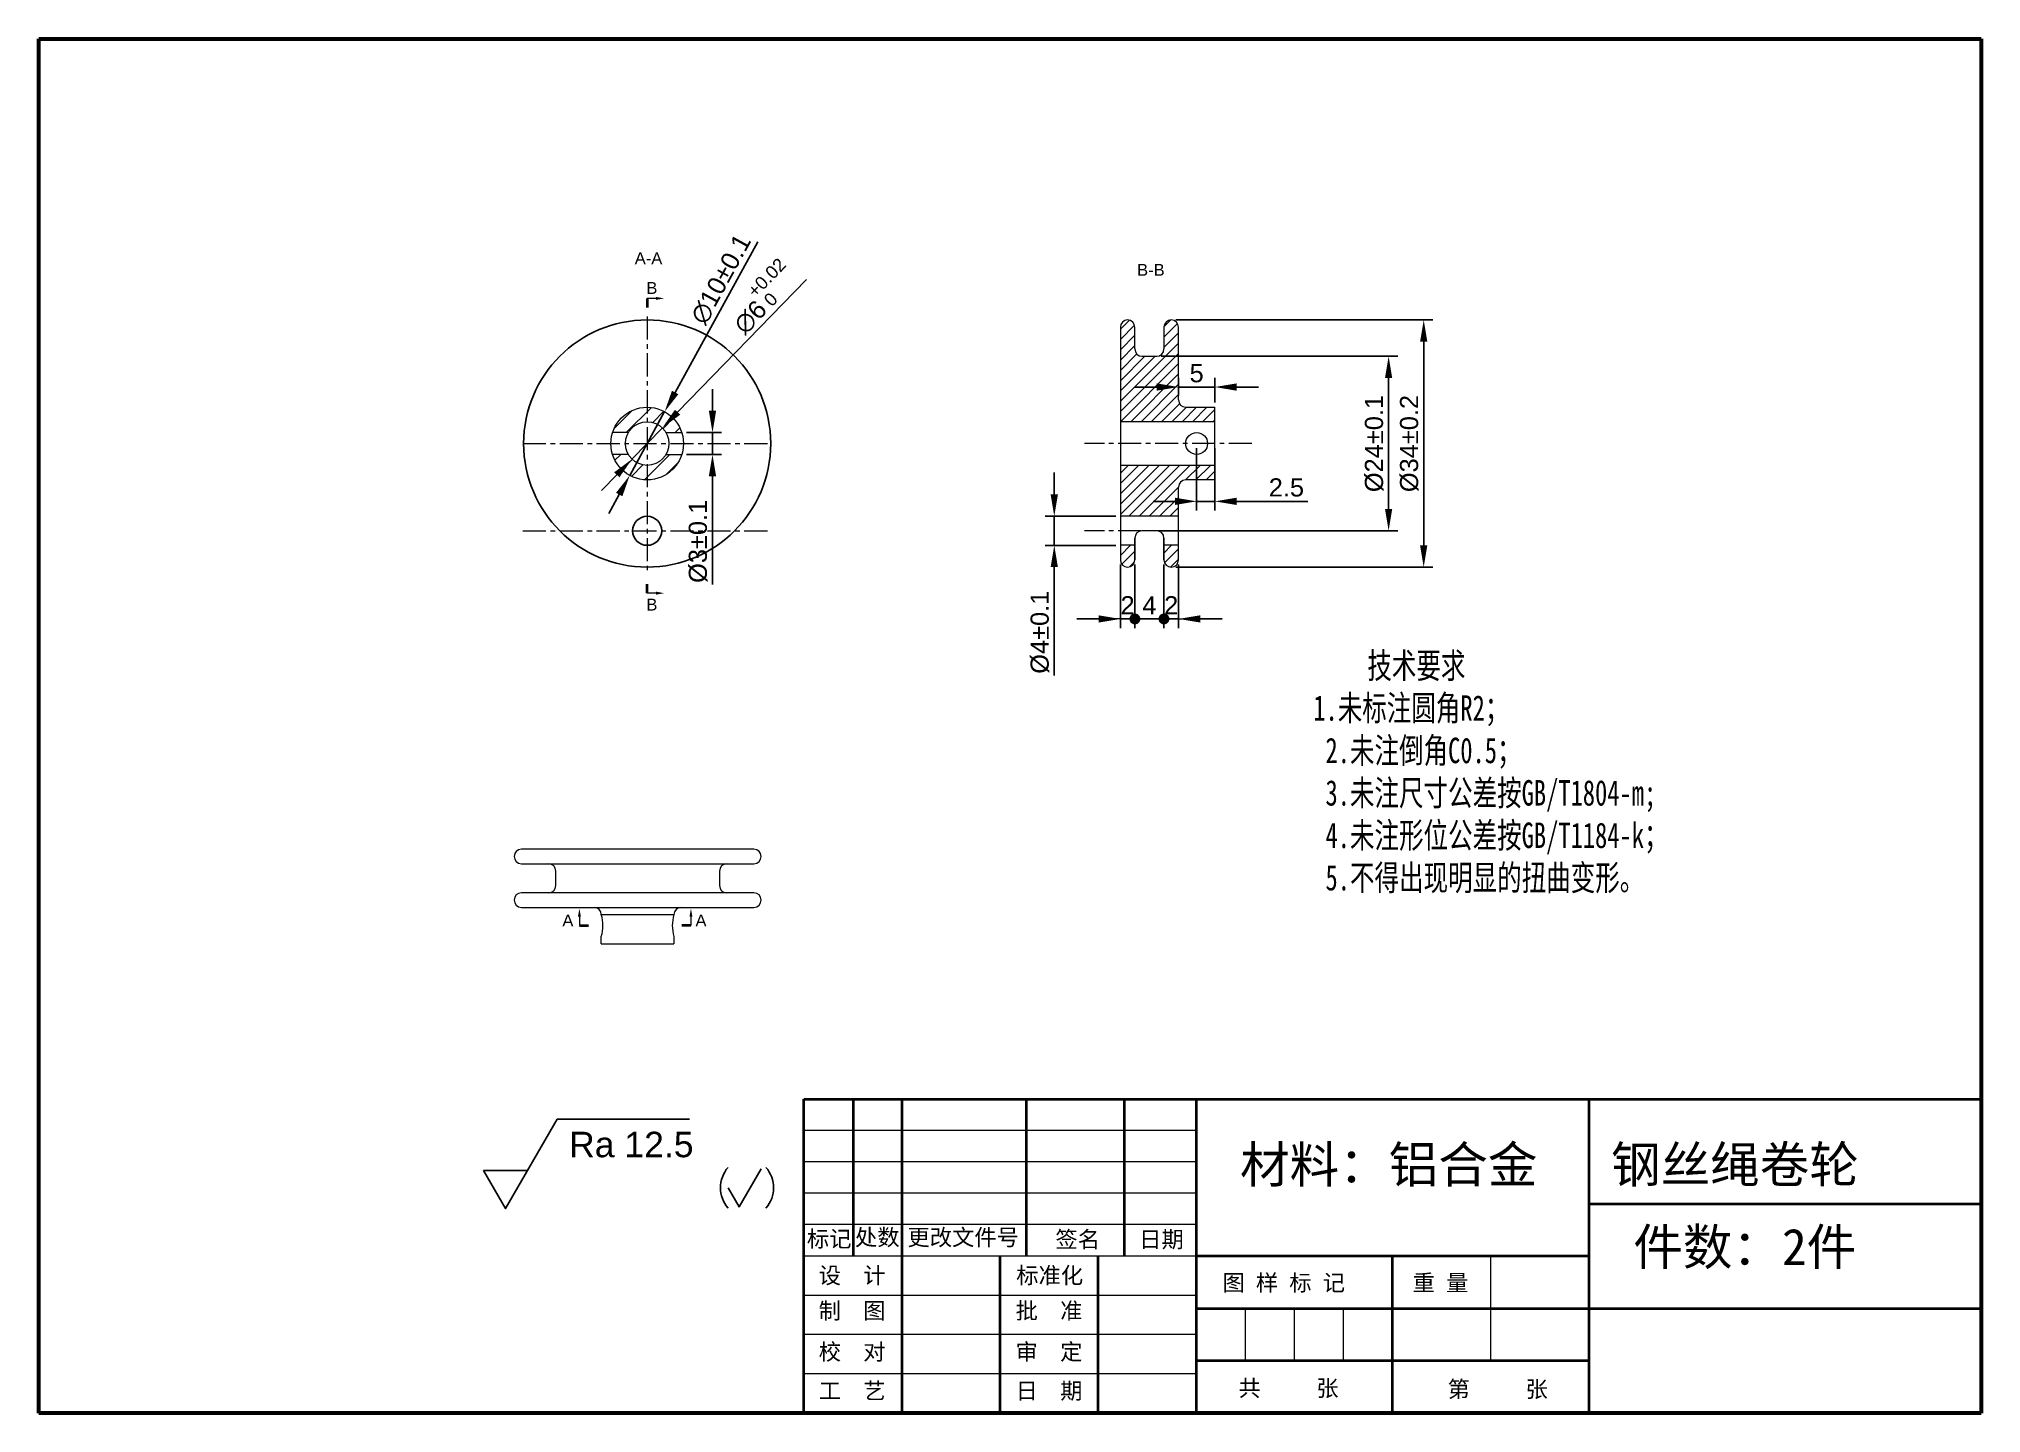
# Model space of a CAD drawing. Header units: millimetres. Extents: x 8228 to 14419, y 2533 to 3289.
# Drawn here: x 13356.7 to 13624, y 2889.9 to 3078.9 of the extents above; entities that cross this region are included whole.
import ezdxf

# ---------------------------------------------------------------- set-up
doc = ezdxf.new("R2010")
doc.units = ezdxf.units.MM
doc.linetypes.add('CENTER', pattern=[50.8, 31.75, -6.35, 6.35, -6.35])
for name, color, linetype, lineweight in [('AM_5', 3, 'Continuous', 25), ('中心线', 1, 'CENTER', 5), ('标注', 3, 'Continuous', 5), ('粗实线', 7, 'Continuous', 40), ('线框', 7, 'Continuous', 60), ('细实线', 5, 'Continuous', 5)]:
    doc.layers.add(name, color=color, linetype=linetype, lineweight=lineweight)
doc.styles.get("Standard").update_dxf_attribs({"font": 'arial.ttf'})
doc.styles.add('样式 2', font='arial.ttf', dxfattribs={"height": 2})
doc.styles.add('汉字', font='STFANGSO.TTF', dxfattribs={"width": 0.707, "height": 3.5})
doc.dimstyles.new('样式0-2', dxfattribs={"dimtxt": 2.5, "dimasz": 3, "dimexe": 1.25, "dimexo": 0.625, "dimtad": 1, "dimdsep": 46, "dimtxsty": 'Standard', "dimcen": 2.5, "dimazin": 0, "dimtfac": 1, "dimtmove": 0, "dimatfit": 3, "dimfxl": 1, "dimarcsym": 0})
doc.dimstyles.new('样式0-2$0', dxfattribs={"dimtxt": 2.5, "dimasz": 3, "dimexe": 1.25, "dimexo": 0.625, "dimtad": 1, "dimdsep": 46, "dimtxsty": 'Standard', "dimcen": 2.5, "dimazin": 0, "dimtfac": 1, "dimtmove": 0, "dimatfit": 3, "dimfxl": 1, "dimarcsym": 0})

msp = doc.modelspace()

# ---------------------------------------------------------------- texts
at = {"insert": (13523.67488766, 2994.44512592), "char_height": 3.5, "attachment_point": 1, "style": '汉字'}
msp.add_mtext_dynamic_manual_height_columns('\\pi15.855;{\\W0.707;技术要求\\P\\pi0;     1.未标注圆角R2；\\P      2.未注倒角C0.5；\\P      3.未注尺寸公差按GB/T1804-m;\\P      4.未注形位公差按GB/T1184-k；\\P      5.不得出现明显的扭曲变形。}', width=129.0643646646, gutter_width=12.5, heights=[0], dxfattribs=at)
at = {"layer": 'AM_5', "insert": (13429.68294486, 2928.57877056), "char_height": 3.5, "width": 18.0992496589, "attachment_point": 1}
msp.add_mtext('Ra 12.5', dxfattribs=at)
at = {"layer": '中心线', "char_height": 5, "attachment_point": 1, "style": '样式 2'}
for s, insert in [('{\\fSimSun|b0|i0|c134|p2;\\C2;材料：铝合金}', (13522.01073829, 2926.57171591)), ('{\\fSimSun|b0|i0|c134|p2;\\C2;钢丝绳卷轮}', (13573.07535869, 2926.58443578)), ('{\\fSimSun|b0|i0|c134|p2;\\C2;件数：2件}', (13576.13444937, 2915.25198578))]:
    msp.add_mtext_dynamic_manual_height_columns(s, width=150.0879237383, gutter_width=10, heights=[0], dxfattribs=dict(at, insert=insert))
at = {"layer": '粗实线', "ltscale": 0.1, "attachment_point": 7, "style": '样式 2'}
for s, insert, char_height in [('A-A', (13438.71309144, 3047.89424435), 1.627970012), ('B-B', (13507.8475016, 3046.3048218), 1.627970012), ('B', (13440.3129913, 3043.81300716), 1.62797001), ('B', (13440.3129913, 3000.26480357), 1.62797001), ('A', (13428.75274368, 2956.82687523), 1.62797001), ('A', (13447.07044929, 2956.82687523), 1.62797001)]:
    msp.add_mtext_dynamic_manual_height_columns(s, width=7.6166342991, gutter_width=10, heights=[0], dxfattribs=dict(at, insert=insert, char_height=char_height))
at = {"layer": '细实线', "char_height": 2.25, "attachment_point": 1}
for s, insert, width in [('{\\f宋体|b0|i0|c134|p2;标记}', (13462.39778462, 2914.98002991), 7.875), ('{\\f宋体|b0|i0|c134|p2;处数}', (13469.02717564, 2915.18879792), 7.875), ('{\\f宋体|b0|i0|c134|p2;更改文件号}', (13476.24370902, 2915.18879739), 16.875), ('{\\f宋体|b0|i0|c134|p2;签名}', (13496.60228092, 2914.90447598), 7.875), ('{\\f宋体|b0|i0|c134|p2;日期}', (13508.12982463, 2914.90447598), 7.875), ('{\\f宋体|b0|i0|c134|p2;设  计}', (13464.02686359, 2909.95711566), 18), ('{\\f宋体|b0|i0|c134|p2;标准化}', (13491.21253014, 2909.95711566), 18), ('{\\f宋体|b0|i0|c134|p2;图 样 标 记}', (13519.59683551, 2908.94244631), 20.27709), ('\\f宋体|b0|i0|c134|p2;重 量', (13545.76085737, 2908.93997566), 11.25), ('{\\f宋体|b0|i0|c134|p2;制  图}', (13464.02686359, 2905.09631177), 18), ('{\\f宋体|b0|i0|c134|p2;批  准}', (13491.12247243, 2905.09631177), 18), ('{\\f宋体|b0|i0|c134|p2;校  对}', (13464.02686359, 2899.44669268), 18), ('{\\f宋体|b0|i0|c134|p2;审  定}', (13491.12247243, 2899.44669268), 18), ('{\\f宋体|b0|i0|c134|p2;工  艺}', (13464.02686359, 2894.08055181), 18), ('{\\f宋体|b0|i0|c134|p2;日  期}', (13491.12247243, 2894.08055181), 18), ('{\\f宋体|b0|i0|c134|p2; 共     张}', (13520.26307854, 2894.44731464), 18.19458), ('{\\f宋体|b0|i0|c134|p2; 第     张}', (13549.05010452, 2894.31362725), 22.5)]:
    msp.add_mtext(s, dxfattribs=dict(at, insert=insert, width=width))

# ---------------------------------------------------------------- blocks, each defined once
blk = doc.blocks.new('*D96')
at = {"layer": 'Defpoints', "color": 0, "transparency": 16777216}
for p in [(13445.19, 3024.73), (13445.19, 3021.73), (13449.41, 3021.73)]:
    blk.add_point(p, dxfattribs=at)
at = {"layer": '标注', "color": 0, "lineweight": -2, "transparency": 16777216}
for p, q in [((13449.41, 3027.73), (13449.41, 3030.73)), ((13445.82, 3024.73), (13450.66, 3024.73)), ((13449.41, 3024.73), (13449.41, 3021.73)), ((13445.82, 3021.73), (13450.66, 3021.73)), ((13449.41, 3018.73), (13449.41, 3003.83))]:
    blk.add_line(p, q, dxfattribs=at)
at = {"layer": '标注', "color": 0, "transparency": 16777216}
for points in [[(13448.91, 3027.73), (13449.91, 3027.73), (13449.41, 3024.73)], [(13448.91, 3018.73), (13449.91, 3018.73), (13449.41, 3021.73)]]:
    blk.add_solid(points, dxfattribs=at)
at = {"layer": '标注', "color": 0, "transparency": 16777216, "insert": (13447.44, 3009.78), "char_height": 2.5, "attachment_point": 5, "rotation": 90}
blk.add_mtext('%%C3%%P0.1', dxfattribs=at)
blk = doc.blocks.new('*D97')
at = {"layer": 'Defpoints', "color": 0, "transparency": 16777216}
for p in [(13516.04, 3023.23), (13518.54, 3023.23), (13518.54, 3015.28)]:
    blk.add_point(p, dxfattribs=at)
at = {"layer": '标注', "color": 0, "lineweight": -2, "transparency": 16777216}
for p, q in [((13516.04, 3022.61), (13516.04, 3014.03)), ((13518.54, 3022.61), (13518.54, 3014.03)), ((13513.04, 3015.28), (13510.04, 3015.28)), ((13516.04, 3015.28), (13518.54, 3015.28)), ((13521.54, 3015.28), (13531.32, 3015.28))]:
    blk.add_line(p, q, dxfattribs=at)
at = {"layer": '标注', "color": 0, "transparency": 16777216}
for points in [[(13513.04, 3015.78), (13513.04, 3014.78), (13516.04, 3015.28)], [(13521.54, 3015.78), (13521.54, 3014.78), (13518.54, 3015.28)]]:
    blk.add_solid(points, dxfattribs=at)
at = {"layer": '标注', "color": 0, "transparency": 16777216, "insert": (13528.39, 3017.18), "char_height": 2.5, "attachment_point": 5, "rotation": 359.9974}
blk.add_mtext('2.5', dxfattribs=at)
blk = doc.blocks.new('*D98')
at = {"layer": 'Defpoints', "color": 0, "transparency": 16777216}
for p in [(13512.54, 3040.23), (13512.54, 3006.23), (13547.29, 3006.23)]:
    blk.add_point(p, dxfattribs=at)
at = {"layer": '标注', "color": 0, "lineweight": -2, "transparency": 16777216}
for p, q in [((13513.16, 3040.23), (13548.54, 3040.23)), ((13547.29, 3037.23), (13547.29, 3009.23)), ((13513.16, 3006.23), (13548.54, 3006.23))]:
    blk.add_line(p, q, dxfattribs=at)
at = {"layer": '标注', "color": 0, "transparency": 16777216}
for points in [[(13546.79, 3037.23), (13547.79, 3037.23), (13547.29, 3040.23)], [(13546.79, 3009.23), (13547.79, 3009.23), (13547.29, 3006.23)]]:
    blk.add_solid(points, dxfattribs=at)
at = {"layer": '标注', "color": 0, "transparency": 16777216, "insert": (13545.32, 3023.23), "char_height": 2.5, "attachment_point": 5, "rotation": 90}
blk.add_mtext('%%C34%%P0.2', dxfattribs=at)
blk = doc.blocks.new('*D99')
at = {"layer": 'Defpoints', "color": 0, "transparency": 16777216}
for p in [(13510.54, 3035.23), (13510.54, 3011.23), (13542.46, 3011.23)]:
    blk.add_point(p, dxfattribs=at)
at = {"layer": '标注', "color": 0, "lineweight": -2, "transparency": 16777216}
for p, q in [((13511.16, 3035.23), (13543.71, 3035.23)), ((13542.46, 3032.23), (13542.46, 3014.23)), ((13511.16, 3011.23), (13543.71, 3011.23))]:
    blk.add_line(p, q, dxfattribs=at)
at = {"layer": '标注', "color": 0, "transparency": 16777216}
for points in [[(13541.96, 3032.23), (13542.96, 3032.23), (13542.46, 3035.23)], [(13541.96, 3014.23), (13542.96, 3014.23), (13542.46, 3011.23)]]:
    blk.add_solid(points, dxfattribs=at)
at = {"layer": '标注', "color": 0, "transparency": 16777216, "insert": (13540.49, 3023.23), "char_height": 2.5, "attachment_point": 5, "rotation": 90}
blk.add_mtext('%%C24%%P0.1', dxfattribs=at)
blk = doc.blocks.new('*D100')
at = {"layer": 'Defpoints', "color": 0, "transparency": 16777216}
for p in [(13513.54, 3029.23), (13518.54, 3031), (13518.54, 3028.23)]:
    blk.add_point(p, dxfattribs=at)
at = {"layer": '标注', "color": 0, "lineweight": -2, "transparency": 16777216}
for p, q in [((13513.54, 3029.86), (13513.54, 3032.25)), ((13518.54, 3028.86), (13518.54, 3032.25)), ((13510.54, 3031), (13507.54, 3031)), ((13513.54, 3031), (13518.54, 3031)), ((13521.54, 3031), (13524.54, 3031))]:
    blk.add_line(p, q, dxfattribs=at)
at = {"layer": '标注', "color": 0, "transparency": 16777216}
for points in [[(13510.54, 3031.5), (13510.54, 3030.5), (13513.54, 3031)], [(13521.54, 3031.5), (13521.54, 3030.5), (13518.54, 3031)]]:
    blk.add_solid(points, dxfattribs=at)
at = {"layer": '标注', "color": 0, "transparency": 16777216, "insert": (13516.04, 3032.89), "char_height": 2.5, "attachment_point": 5}
blk.add_mtext('5', dxfattribs=at)
blk = doc.blocks.new('*D101')
at = {"layer": 'Defpoints', "color": 0, "transparency": 16777216}
for p in [(13442.51, 3025.39), (13438.33, 3021.08)]:
    blk.add_point(p, dxfattribs=at)
at = {"layer": '标注', "color": 0, "lineweight": -2, "transparency": 16777216}
for p, q in [((13462.33, 3045.79), (13444.6, 3027.54)), ((13438.33, 3021.08), (13442.51, 3025.39)), ((13436.24, 3018.93), (13434.15, 3016.78))]:
    blk.add_line(p, q, dxfattribs=at)
at = {"layer": '标注', "color": 0, "transparency": 16777216}
for points in [[(13444.25, 3027.89), (13444.96, 3027.19), (13442.51, 3025.39)], [(13435.89, 3019.28), (13436.6, 3018.58), (13438.33, 3021.08)]]:
    blk.add_solid(points, dxfattribs=at)
at = {"layer": '标注', "color": 0, "transparency": 16777216, "insert": (13456.19, 3043.46), "char_height": 2.5, "attachment_point": 5, "rotation": 45.8412}
blk.add_mtext('∅6{\\fArial|b0|i0|c134|p34;{}{\\H0.71x;\\C3;\\S+0.02^  0;}{{}}}', dxfattribs=at)
blk = doc.blocks.new('*D102')
at = {"layer": 'Defpoints', "color": 0, "transparency": 16777216}
for p in [(13442.83, 3027.62), (13438.02, 3018.85)]:
    blk.add_point(p, dxfattribs=at)
at = {"layer": '标注', "color": 0, "lineweight": -2, "transparency": 16777216}
for p, q in [((13455.64, 3050.96), (13444.27, 3030.25)), ((13438.02, 3018.85), (13442.83, 3027.62)), ((13436.58, 3016.22), (13435.13, 3013.59))]:
    blk.add_line(p, q, dxfattribs=at)
at = {"layer": '标注', "color": 0, "transparency": 16777216}
for points in [[(13443.83, 3030.49), (13444.71, 3030.01), (13442.83, 3027.62)], [(13436.14, 3016.46), (13437.01, 3015.98), (13438.02, 3018.85)]]:
    blk.add_solid(points, dxfattribs=at)
at = {"layer": '标注', "color": 0, "transparency": 16777216, "insert": (13450.58, 3045.84), "char_height": 2.5, "attachment_point": 5, "rotation": 61.2477}
blk.add_mtext('∅10%%P0.1', dxfattribs=at)
blk = doc.blocks.new('GENDOT')
blk.add_line((0, 0), (-1, 0))
blk.add_lwpolyline([(-0.125, 0, 0.25, 0.25, 1), (0.125, 0, 0.25, 0.25, 1)], format="xyseb", close=True)
blk = doc.blocks.new('*D143')
at = {"layer": 'Defpoints', "color": 0, "transparency": 16777216}
for p in [(13507.54, 3007.23), (13511.54, 3007.23), (13511.54, 2999.11)]:
    blk.add_point(p, dxfattribs=at)
at = {"layer": '标注', "color": 0, "lineweight": -2, "transparency": 16777216}
for p, q in [((13507.54, 3006.61), (13507.54, 2997.86)), ((13511.54, 3006.61), (13511.54, 2997.86)), ((13504.54, 2999.11), (13501.54, 2999.11)), ((13507.54, 2999.11), (13511.54, 2999.11)), ((13514.54, 2999.11), (13517.54, 2999.11))]:
    blk.add_line(p, q, dxfattribs=at)
at = {"layer": '标注', "color": 0, "lineweight": -2, "transparency": 16777216, "xscale": 3, "yscale": 3, "zscale": 3}
blk.add_blockref('GENDOT', (13507.54, 2999.11), dxfattribs=at)
at = {"layer": '标注', "color": 0, "lineweight": -2, "transparency": 16777216, "xscale": 3, "yscale": 3, "zscale": 3, "rotation": 180}
blk.add_blockref('GENDOT', (13511.54, 2999.11), dxfattribs=at)
at = {"layer": '标注', "color": 0, "transparency": 16777216, "insert": (13509.54, 3000.99), "char_height": 2.5, "attachment_point": 5}
blk.add_mtext('4', dxfattribs=at)
blk = doc.blocks.new('*D144')
at = {"layer": 'AM_5', "color": 0, "lineweight": -2, "transparency": 16777216}
for p, q in [((13511.54, 3006.61), (13511.54, 2997.86)), ((13513.54, 3006.61), (13513.54, 2997.86)), ((13508.54, 2999.11), (13505.54, 2999.11)), ((13511.54, 2999.11), (13513.54, 2999.11)), ((13516.54, 2999.11), (13519.54, 2999.11))]:
    blk.add_line(p, q, dxfattribs=at)
at = {"layer": 'AM_5', "color": 0, "transparency": 16777216}
blk.add_solid([(13516.54, 2999.61), (13516.54, 2998.61), (13513.54, 2999.11)], dxfattribs=at)
at = {"layer": 'Defpoints', "color": 0, "transparency": 16777216}
for p in [(13511.54, 3007.23), (13513.54, 3007.23), (13513.54, 2999.11)]:
    blk.add_point(p, dxfattribs=at)
at = {"layer": 'AM_5', "color": 0, "lineweight": -2, "transparency": 16777216, "xscale": 3, "yscale": 3, "zscale": 3}
blk.add_blockref('GENDOT', (13511.54, 2999.11), dxfattribs=at)
at = {"layer": 'AM_5', "color": 0, "transparency": 16777216, "insert": (13512.54, 3000.99), "char_height": 2.5, "attachment_point": 5}
blk.add_mtext('2', dxfattribs=at)
blk = doc.blocks.new('*D145')
at = {"layer": 'AM_5', "color": 0, "lineweight": -2, "transparency": 16777216}
for p, q in [((13505.54, 3006.61), (13505.54, 2997.86)), ((13507.54, 3006.61), (13507.54, 2997.86)), ((13502.54, 2999.11), (13499.54, 2999.11)), ((13505.54, 2999.11), (13507.54, 2999.11)), ((13510.54, 2999.11), (13513.54, 2999.11))]:
    blk.add_line(p, q, dxfattribs=at)
at = {"layer": 'AM_5', "color": 0, "transparency": 16777216}
blk.add_solid([(13502.54, 2999.61), (13502.54, 2998.61), (13505.54, 2999.11)], dxfattribs=at)
at = {"layer": 'Defpoints', "color": 0, "transparency": 16777216}
for p in [(13505.54, 3007.23), (13507.54, 3007.23), (13507.54, 2999.11)]:
    blk.add_point(p, dxfattribs=at)
at = {"layer": 'AM_5', "color": 0, "lineweight": -2, "transparency": 16777216, "xscale": 3, "yscale": 3, "zscale": 3, "rotation": 180}
blk.add_blockref('GENDOT', (13507.54, 2999.11), dxfattribs=at)
at = {"layer": 'AM_5', "color": 0, "transparency": 16777216, "insert": (13506.54, 3000.99), "char_height": 2.5, "attachment_point": 5}
blk.add_mtext('2', dxfattribs=at)
blk = doc.blocks.new('*D177')
at = {"layer": 'Defpoints', "color": 0, "transparency": 16777216}
for p in [(13505.54, 3013.23), (13496.45, 3009.23), (13505.54, 3009.23)]:
    blk.add_point(p, dxfattribs=at)
at = {"layer": '标注', "color": 0, "lineweight": -2, "transparency": 16777216}
for p, q in [((13496.45, 3016.23), (13496.45, 3019.23)), ((13504.91, 3013.23), (13495.2, 3013.23)), ((13496.45, 3013.23), (13496.45, 3009.23)), ((13504.91, 3009.23), (13495.2, 3009.23)), ((13496.45, 3006.23), (13496.45, 2991.33))]:
    blk.add_line(p, q, dxfattribs=at)
at = {"layer": '标注', "color": 0, "transparency": 16777216}
for points in [[(13495.95, 3016.23), (13496.95, 3016.23), (13496.45, 3013.23)], [(13495.95, 3006.23), (13496.95, 3006.23), (13496.45, 3009.23)]]:
    blk.add_solid(points, dxfattribs=at)
at = {"layer": '标注', "color": 0, "transparency": 16777216, "insert": (13494.48, 2997.28), "char_height": 2.5, "attachment_point": 5, "rotation": 90}
blk.add_mtext('%%C4%%P0.1', dxfattribs=at)

# ---------------------------------------------------------------- dimensions: what is measured, and where the dimension line sits
at = {"layer": 'AM_5'}
for base, p1, p2, override, picture, middle in [((13507.53908245, 2999.11308982), (13505.53908245, 3007.23278578), (13507.53908245, 3007.23278578), {"dimblk2": 'GENDOT', "dimsah": 1, "dimtix": 1}, '*D145', (13506.53908245, 3000.99320578)), ((13513.53908245, 2999.11308982), (13511.53908245, 3007.23278578), (13513.53908245, 3007.23278578), {"dimpost": '', "dimblk1": 'GENDOT', "dimsah": 1, "dimtix": 1}, '*D144', (13512.53908245, 3000.99320578))]:
    dim = msp.add_linear_dim(base=base, p1=p1, p2=p2, dimstyle='样式0-2$0', override=override, dxfattribs=at)
    dim.commit()
    dim.dimension.update_dxf_attribs({"geometry": picture, "text_midpoint": middle})
at = {"layer": '标注'}
dim = msp.add_diameter_dim_2p(p1=(13438.01906162, 3018.849361), p2=(13442.82930233, 3027.61643488), text='<>%%P0.1', dimstyle='样式0-2', dxfattribs=at)
dim.commit()
dim.dimension.update_dxf_attribs({"geometry": '*D102', "text_midpoint": (13452.30854009, 3044.89315402), "dimtype": 163})
dim = msp.add_diameter_dim_2p(p1=(13438.33423442, 3021.08066208), p2=(13442.51412954, 3025.3851338), text='<>{\\fArial|b0|i0|c134|p34;{}{\\H0.71x;\\C3;\\S+0.02^  0;}{{}}}', dimstyle='样式0-2', override={"dimpost": '', "dimtp": 0.02, "dimtm": 0, "dimtdec": 2, "dimtzin": 8}, dxfattribs=at)
dim.commit()
dim.dimension.update_dxf_attribs({"geometry": '*D101', "text_midpoint": (13458.18706976, 3041.52518664), "dimtype": 163})
dim = msp.add_linear_dim(base=(13547.29493998, 3006.23278578), p1=(13512.53908245, 3040.23278578), p2=(13512.53908245, 3006.23278578), angle=90, text='%%C<>%%P0.2', dimstyle='样式0-2$0', override={"dimpost": ''}, dxfattribs=at)
dim.commit()
dim.dimension.update_dxf_attribs({"geometry": '*D98', "text_midpoint": (13547.29493998, 3023.23278578), "dimtype": 160})
dim = msp.add_linear_dim(base=(13518.53908245, 3030.99856845), p1=(13513.53908245, 3029.23278578), p2=(13518.53908245, 3028.23278578), dimstyle='样式0-2$0', dxfattribs=at)
dim.commit()
dim.dimension.update_dxf_attribs({"geometry": '*D100', "text_midpoint": (13516.03908245, 3032.89488495)})
for base, p1, p2, picture, middle in [((13542.45900968, 3011.23289794), (13510.53908245, 3035.23289794), (13510.53908245, 3011.23289794), '*D99', (13540.48765907, 3023.23289794)), ((13449.41113483, 3021.73289794), (13445.19387798, 3024.73289794), (13445.19387798, 3021.73289794), '*D96', (13447.43978422, 3009.78388703)), ((13496.44982735, 3009.23289794), (13505.53908245, 3013.23289794), (13505.53908245, 3009.23289794), '*D177', (13494.47847674, 2997.28388703))]:
    dim = msp.add_linear_dim(base=base, p1=p1, p2=p2, angle=90, text='%%C<>%%P0.1', dimstyle='样式0-2$0', override={"dimpost": ''}, dxfattribs=at)
    dim.commit()
    dim.dimension.update_dxf_attribs({"geometry": picture, "text_midpoint": middle})
dim = msp.add_linear_dim(base=(13518.53872583, 3015.28323397), p1=(13516.03893048, 3023.23289794), p2=(13518.53908245, 3023.23278578), angle=359.9974296478, dimstyle='样式0-2$0', dxfattribs=at)
dim.commit()
dim.dimension.update_dxf_attribs({"geometry": '*D97', "text_midpoint": (13528.39275037, 3015.28279191), "dimtype": 161})
dim = msp.add_linear_dim(base=(13511.53908245, 2999.11308982), p1=(13507.53908245, 3007.23278578), p2=(13511.53908245, 3007.23278578), dimstyle='样式0-2$0', override={"dimblk": 'GENDOT', "dimtix": 1}, dxfattribs=at)
dim.commit()
dim.dimension.update_dxf_attribs({"geometry": '*D143', "text_midpoint": (13509.53908245, 2999.11308982), "dimtype": 160})

# ---------------------------------------------------------------- hatches: boundary and pattern name
at = {"layer": '中心线'}
h = msp.add_hatch(dxfattribs=at)
h.set_pattern_fill('ANSI31', color=256, scale=0.5)
h.set_pattern_definition([(45, (2.8083, -4.1369), (-1.12253202, 1.12253202), [])])
h.paths.add_polyline_path([(13435.65448597, 3024.73289794), (13437.82610577, 3024.73289794, -0.5773502692), (13443.02225819, 3024.73289794), (13445.19387798, 3024.73289794, 0.7337993857)])
h.paths.add_polyline_path([(13437.82610577, 3021.73289794), (13435.65448597, 3021.73289794, 0.7337993857), (13445.19387798, 3021.73289794), (13443.02225819, 3021.73289794, -0.5773502692)])
at = {"layer": '标注'}
h = msp.add_hatch(dxfattribs=at)
h.set_pattern_fill('_U', color=256, angle=45, style=0, pattern_type=0)
h.set_pattern_definition([(45, (0, 0), (-0.70710678, 0.70710678), [])])
h.paths.add_polyline_path([(13513.53908245, 3009.23289794), (13511.53908245, 3009.23289794), (13511.53908245, 3007.23278578, 0.4142135624), (13512.53908245, 3006.23278578, 0.4142135624), (13513.53908245, 3007.23278578)])
h.paths.add_polyline_path([(13518.53908245, 3020.23289794), (13505.53908245, 3020.23289794), (13505.53908245, 3013.23289794), (13513.53908245, 3013.23289794), (13513.53908245, 3017.23278578, -0.4142135624), (13514.53908245, 3018.23278578), (13518.53908245, 3018.23278578)])
h.paths.add_polyline_path([(13513.53908245, 3039.23278578, 0.4142135624), (13512.53908245, 3040.23278578, 0.4142135624), (13511.53908245, 3039.23278578), (13511.53908245, 3036.23289794, -0.4142135624), (13510.53908245, 3035.23289794), (13508.53908245, 3035.23289794, -0.4142135624), (13507.53908245, 3036.23289794), (13507.53908245, 3039.23278578, 0.4142135624), (13506.53908245, 3040.23278578, 0.4142135624), (13505.53908245, 3039.23278578), (13505.53908245, 3026.23289794), (13518.53908245, 3026.23289794), (13518.53908245, 3028.23278578), (13514.53908245, 3028.23278578, -0.4142135624), (13513.53908245, 3029.23278578)])
edge = h.paths.add_edge_path()
edge.add_line((13507.53908245, 3007.23278578), (13507.53908245, 3009.23289794))
edge.add_line((13507.53908245, 3009.23289794), (13505.53908245, 3009.23289794))
edge.add_line((13505.53908245, 3009.23289794), (13505.53908245, 3007.23278578))
edge.add_arc((13506.53908245, 3007.23278578), 1, 180, 360)

# ---------------------------------------------------------------- linework, layer by layer
at = {"linetype": 'Continuous', "lineweight": 15}
for p, q in [((13505.53908245, 3039.23278578), (13505.53908245, 3007.23278578)), ((13507.53908245, 3036.23289794), (13507.53908245, 3039.23278578)), ((13511.53908245, 3039.23278578), (13511.53908245, 3036.23289794)), ((13513.53908245, 3029.23278578), (13513.53908245, 3039.23278578)), ((13508.53908245, 3035.23289794), (13510.53908245, 3035.23289794)), ((13518.53908245, 3026.23289794), (13505.53908245, 3026.23289794)), ((13514.53908245, 3028.23278578), (13518.53908245, 3028.23278578)), ((13518.53908245, 3018.23278578), (13518.53908245, 3028.23278578)), ((13437.82610577, 3024.73289794), (13435.65448597, 3024.73289794)), ((13443.02225819, 3024.73289794), (13445.19387798, 3024.73289794)), ((13437.82610577, 3021.73289794), (13435.65448597, 3021.73289794)), ((13443.02225819, 3021.73289794), (13445.19387798, 3021.73289794)), ((13518.53908245, 3020.23289794), (13505.53908245, 3020.23289794)), ((13518.53908245, 3018.23278578), (13514.53908245, 3018.23278578)), ((13513.53908245, 3007.23278578), (13513.53908245, 3017.23278578)), ((13513.53908245, 3013.23289794), (13505.53908245, 3013.23289794)), ((13510.53908245, 3011.23289794), (13508.53908245, 3011.23289794)), ((13507.53908245, 3009.23289794), (13505.53908245, 3009.23289794)), ((13513.53908245, 3009.23289794), (13511.53908245, 3009.23289794)), ((13455.11150148, 2967.4380659), (13423.11150148, 2967.4380659)), ((13423.11150148, 2965.4380659), (13455.11150148, 2965.4380659)), ((13427.85120435, 2962.4380659), (13427.85120435, 2964.4380659)), ((13450.37179862, 2964.4380659), (13450.37179862, 2962.4380659)), ((13455.11150148, 2961.4380659), (13423.11150148, 2961.4380659)), ((13423.11150148, 2959.4380659), (13455.11150148, 2959.4380659)), ((13434.11150148, 2958.4380659), (13444.11150148, 2958.4380659)), ((13434.11150148, 2954.4380659), (13434.11150148, 2955.4380659)), ((13434.11150148, 2954.4380659), (13444.11150148, 2954.4380659)), ((13444.11150148, 2955.44340967), (13444.11150148, 2954.4380659))]:
    msp.add_line(p, q, dxfattribs=at)
for p, q in [((13507.53908245, 3010.23289794), (13507.53908245, 3007.23278578)), ((13511.53908245, 3010.23289794), (13511.53908245, 3007.23278578))]:
    msp.add_line(p, q)
for centre, radius in [((13440.42418198, 3023.23289794), 17), ((13440.42418198, 3011.23289794), 2)]:
    msp.add_circle(centre, radius)
for centre, radius in [((13440.42418198, 3023.23289794), 5), ((13440.42418198, 3023.23289794), 3), ((13516.03893048, 3023.23289794), 1.49983506)]:
    msp.add_circle(centre, radius, dxfattribs=at)
for centre, radius, start, end in [((13506.53908245, 3039.23278578), 1, 90, 180), ((13506.53908245, 3039.23278578), 1, 0, 90), ((13512.53908245, 3039.23278578), 1, 90, 180), ((13512.53908245, 3039.23278578), 1, 0, 90), ((13508.53908245, 3036.23289794), 1, 180, 270), ((13510.53908245, 3036.23289794), 1, 270, 0), ((13514.53908245, 3029.23278578), 1, 180, 270), ((13514.53908245, 3017.23278578), 1, 90, 180), ((13508.53908245, 3010.23289794), 1, 90, 180), ((13510.53908245, 3010.23289794), 1, 0, 90), ((13506.53908245, 3007.23278578), 1, 180, 270), ((13506.53908245, 3007.23278578), 1, 270, 0), ((13512.53908245, 3007.23278578), 1, 180, 270), ((13512.53908245, 3007.23278578), 1, 270, 0), ((13423.11150148, 2966.4380659), 1, 90, 180), ((13455.11150148, 2966.4380659), 1, 0, 90), ((13423.11150148, 2966.4380659), 1, 180, 270), ((13426.85120435, 2964.4380659), 1, 0, 90), ((13451.37179862, 2964.4380659), 1, 90, 180), ((13455.11150148, 2966.4380659), 1, 270, 0), ((13426.85120435, 2962.4380659), 1, 270, 0), ((13451.37179862, 2962.4380659), 1, 180, 270), ((13423.11150148, 2960.4380659), 1, 90, 180), ((13423.11150148, 2960.4380659), 1, 180, 270), ((13433.11150148, 2958.4380659), 1, 0, 90), ((13445.11150148, 2958.4380659), 1, 90, 180), ((13455.11150148, 2960.4380659), 1, 0, 90), ((13455.11150148, 2960.4380659), 1, 270, 0), ((13429.25672782, 2956.9380659), 5.08122301, 342.830198316, 17.169801684), ((13448.96627514, 2956.9380659), 5.08122301, 162.830198316, 197.1698016839)]:
    msp.add_arc(centre, radius, start, end, dxfattribs=at)
at = {"layer": 'AM_5'}
for points in [[(13417.90185595, 2923.25475964), (13420.93294486, 2918.00475964), (13428.04821588, 2930.32877056)], [(13428.04821588, 2930.32877056), (13446.22796532, 2930.32877056)], [(13417.90185595, 2923.25475964), (13423.96403377, 2923.25475964)], [(13451.5560267, 2920.87900628), (13453.07157115, 2918.25400628), (13456.10266007, 2923.50400628)]]:
    msp.add_lwpolyline(points, dxfattribs=at)
for centre, start, end in [((13454.76436003, 2920.87900628), 138.8879095608, 221.1120904392), ((13453.56348738, 2920.87900628), 318.8879095608, 41.1120904392)]:
    msp.add_arc(centre, 4.25833333, start, end, dxfattribs=at)
at = {"layer": '中心线', "ltscale": 0.1}
for p, q in [((13440.42418198, 3040.71940562), (13440.42418198, 3005.74639026)), ((13423.31014704, 3023.23289794), (13457.53821691, 3023.23289794)), ((13523.65777943, 3023.23289794), (13500.62458002, 3023.23289794)), ((13423.31014704, 3011.23289794), (13457.53821691, 3011.23289794)), ((13523.65777943, 3011.23289794), (13500.62458002, 3011.23289794))]:
    msp.add_line(p, q, dxfattribs=at)
at = {"layer": '粗实线', "ltscale": 0.1}
for p, q in [((13440.42418198, 3043.19136008), (13440.42418198, 3041.95538285)), ((13440.42418198, 3002.65278873), (13440.42418198, 3003.88876595)), ((13431.0993785, 2956.9380659), (13432.33535573, 2956.9380659)), ((13446.44880221, 2956.9380659), (13445.21282498, 2956.9380659)), ((13462.00482697, 2933.08443578), (13624.00482697, 2933.08443578)), ((13462.00482697, 2889.88443578), (13462.00482697, 2933.08443578)), ((13468.81706931, 2911.48443578), (13468.81706931, 2933.08443578)), ((13475.50482697, 2889.88443578), (13475.50482697, 2933.08443578)), ((13492.60482697, 2911.48443578), (13492.60482697, 2933.08443578)), ((13506.10482697, 2911.48443578), (13506.10482697, 2933.08443578)), ((13516.00482697, 2889.88443578), (13516.00482697, 2933.08443578)), ((13570.00482697, 2933.08443578), (13570.00482697, 2889.88443578)), ((13570.00482697, 2918.68443578), (13624.00482697, 2918.68443578)), ((13489.00482697, 2889.88443578), (13489.00482697, 2911.48443578)), ((13502.50482697, 2889.88443578), (13502.50482697, 2911.48443578)), ((13570.00482697, 2911.48443578), (13516.00482697, 2911.48443578)), ((13543.00482697, 2889.88443578), (13543.00482697, 2911.48443578)), ((13516.00482697, 2904.28443578), (13624.00482697, 2904.28443578)), ((13570.00482697, 2897.08443578), (13516.00482697, 2897.08443578))]:
    msp.add_line(p, q, dxfattribs=at)
for points in [[(13442.76083142, 3043.19136008, 0, 0.4069925, 0), (13441.64515949, 3043.19136008, 0.4069925, 0.4069925, 0)], [(13442.76083142, 3002.65278873, 0, 0.4069925, 0), (13441.64515949, 3002.65278873, 0.4069925, 0.4069925, 0)], [(13431.0993785, 2959.27471534, 0, 0.4069925, 0), (13431.0993785, 2958.15904341, 0.4069925, 0.4069925, 0)], [(13446.44880221, 2959.27471534, 0, 0.4069925, 0), (13446.44880221, 2958.15904341, 0.4069925, 0.4069925, 0)]]:
    msp.add_lwpolyline(points, format="xyseb", dxfattribs=at)
at = {"layer": '线框', "ltscale": 0.1}
for p, q in [((13356.70482697, 3078.88443578), (13624.00482697, 3078.88443578)), ((13356.70482697, 2889.88443578), (13356.70482697, 3078.88443578)), ((13624.00482697, 3078.88443578), (13624.00482697, 2889.88443578)), ((13624.00482697, 2889.88443578), (13356.70482697, 2889.88443578))]:
    msp.add_line(p, q, dxfattribs=at)
at = {"layer": '细实线'}
for p, q in [((13441.64515949, 3043.19136008), (13440.42418198, 3043.19136008)), ((13441.64515949, 3002.65278873), (13440.42418198, 3002.65278873)), ((13431.0993785, 2958.15904341), (13431.0993785, 2956.9380659)), ((13446.44880221, 2958.15904341), (13446.44880221, 2956.9380659)), ((13516.00482697, 2928.76443578), (13462.00482697, 2928.76443578)), ((13516.00482697, 2924.44443578), (13462.00482697, 2924.44443578)), ((13516.00482697, 2920.12443578), (13462.00482697, 2920.12443578)), ((13516.00482697, 2915.80443578), (13462.00482697, 2915.80443578)), ((13516.00482697, 2911.48443578), (13462.00482697, 2911.48443578)), ((13556.50482697, 2897.08443578), (13556.50482697, 2911.48443578)), ((13516.00482697, 2906.08443578), (13462.00482697, 2906.08443578)), ((13522.75482697, 2897.08443578), (13522.75482697, 2904.28443578)), ((13529.50482697, 2897.08443578), (13529.50482697, 2904.28443578)), ((13536.25482697, 2897.08443578), (13536.25482697, 2904.28443578)), ((13516.00482697, 2900.68443578), (13462.00482697, 2900.68443578)), ((13516.00482697, 2895.28443578), (13462.00482697, 2895.28443578))]:
    msp.add_line(p, q, dxfattribs=at)

msp.set_redraw_order([(e.dxf.handle, doc.entitydb.next_handle()) for e in msp.query("TEXT MTEXT ATTDEF DIMENSION ARC_DIMENSION")])  # texts and dimensions are drawn at this point

doc.saveas('drawing.dxf')
